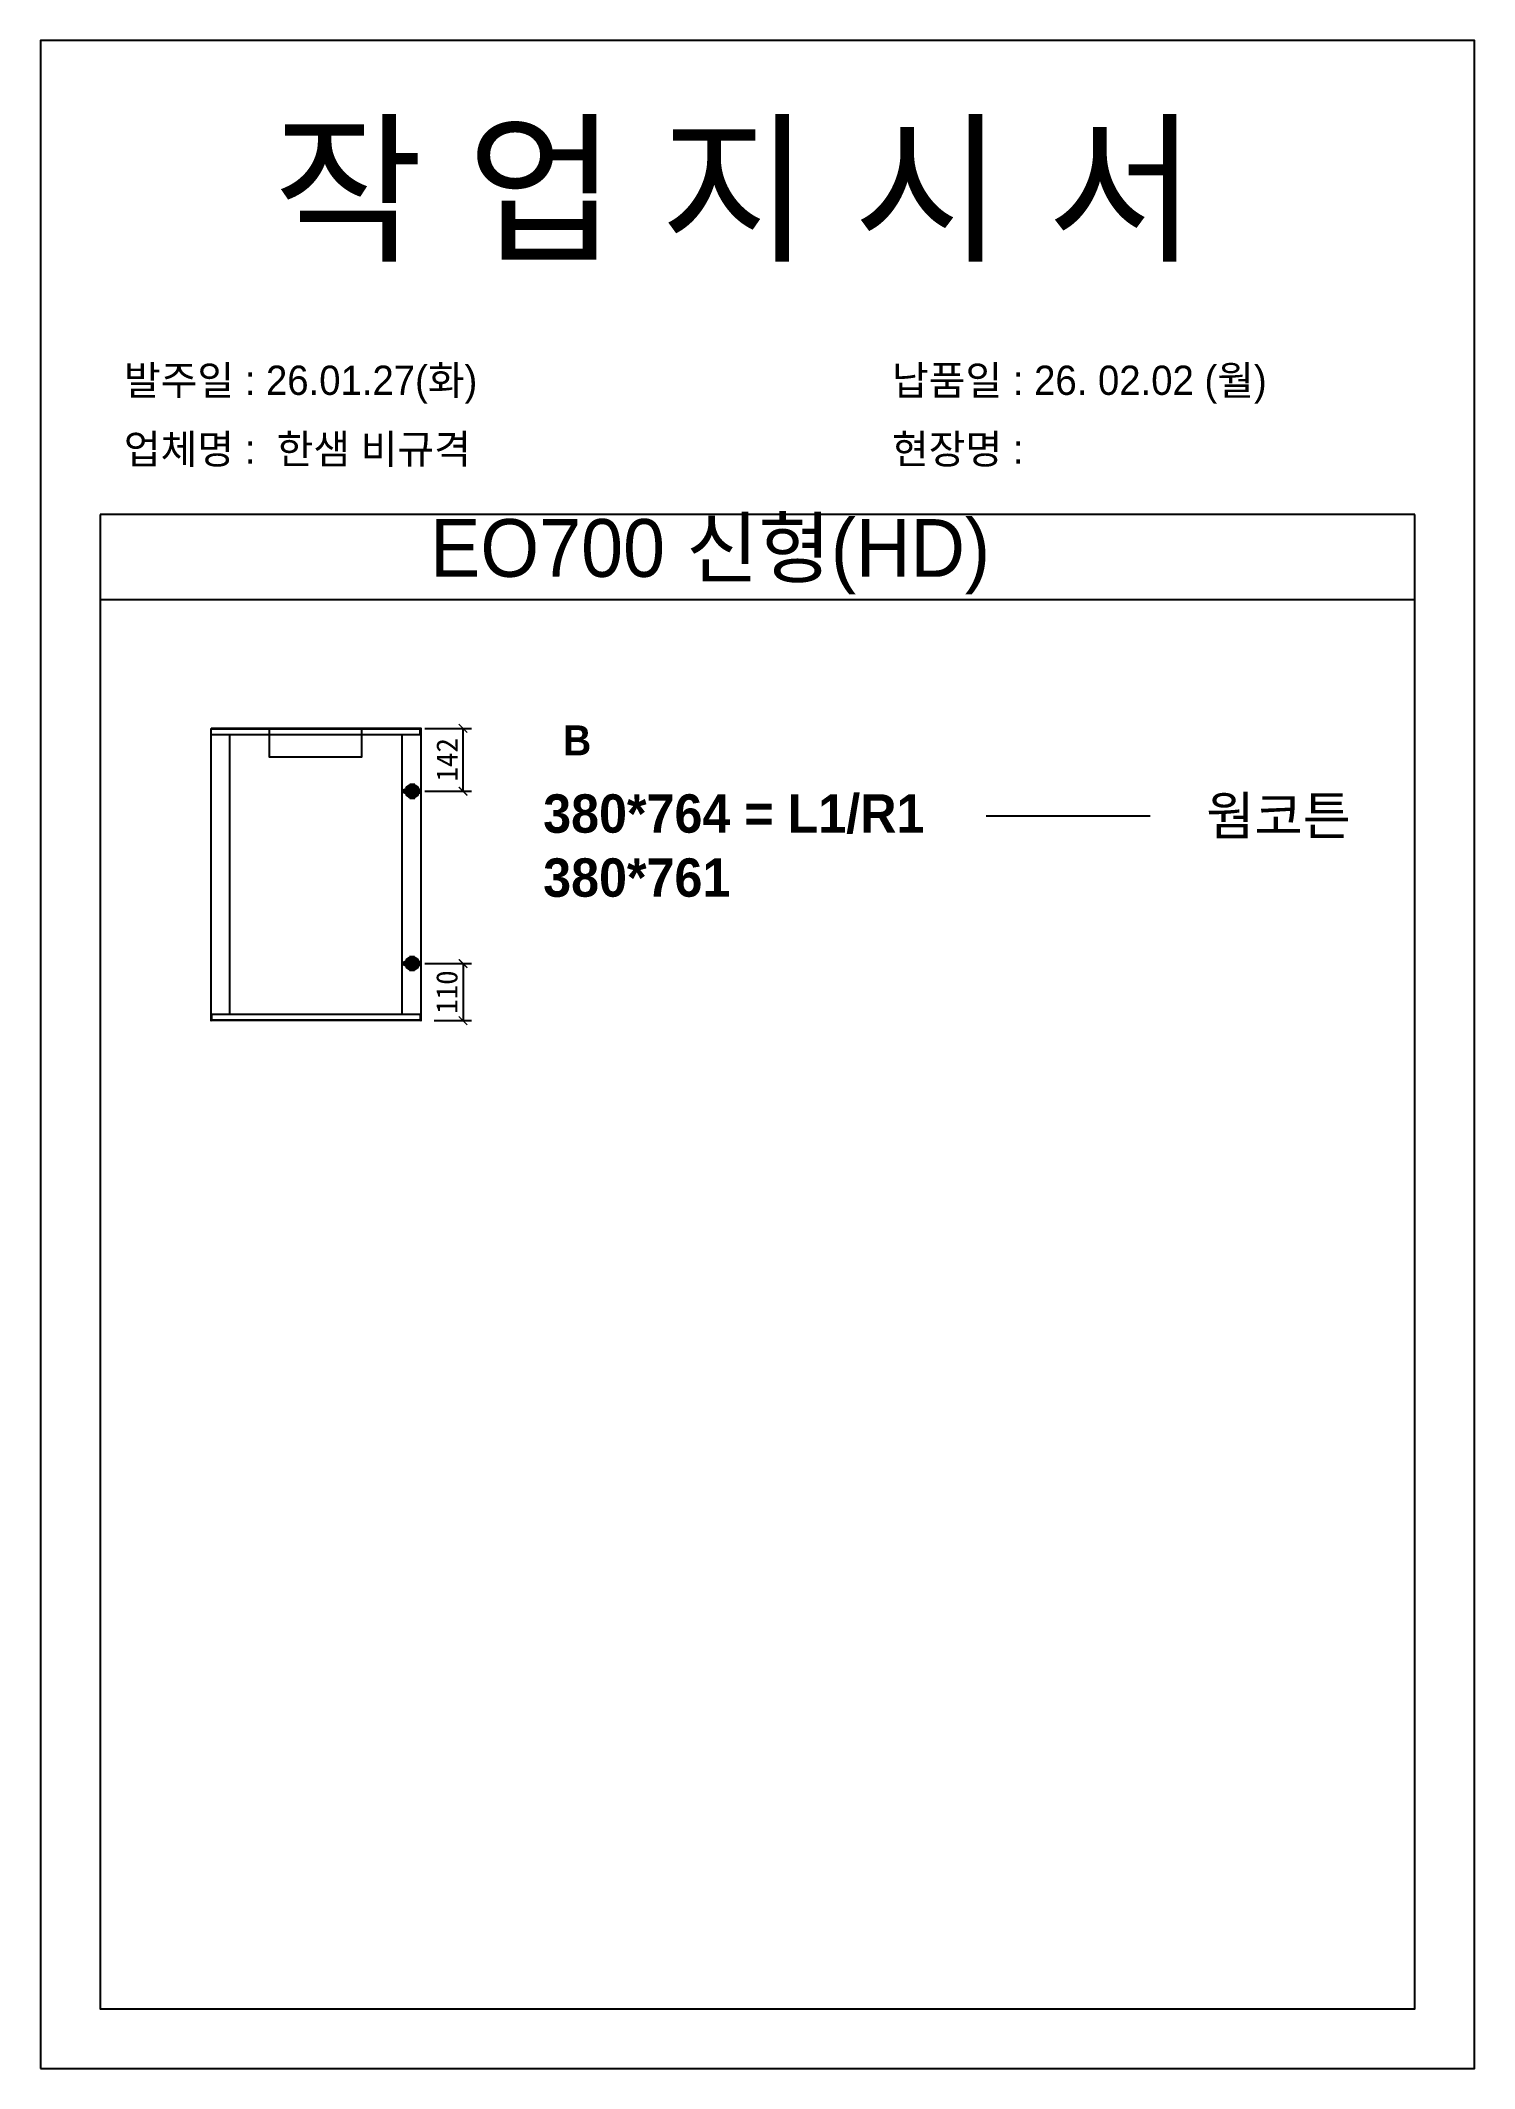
# Model space of a CAD drawing. Header units: millimetres. Extents: x -44117 to 256353, y -2095463 to 65325.
# Drawn here: x 113127 to 114807, y -664581 to -662205 of the extents above; entities that cross this region are included whole.
import ezdxf

# ---------------------------------------------------------------- set-up
doc = ezdxf.new("R2010")
doc.units = ezdxf.units.MM
doc.header["$LTSCALE"] = 10
doc.layers.add('Layer1', color=7, linetype='Continuous', lineweight=70)
doc.styles.add('MtX_Gulim', font='')
doc.styles.get('MtX_Gulim').set_extended_font_data('Gulim', bold=True)
doc.dimstyles.new('ISO-25', dxfattribs={"dimtxt": 2.5, "dimasz": 2.5, "dimexe": 1, "dimexo": 1, "dimtad": 1, "dimtxsty": 'Standard', "dimblk": 'ARCHTICK', "dimcen": 2.5, "dimadec": 0, "dimazin": 0, "dimtfac": 1, "dimtmove": 0, "dimatfit": 3, "dimfxl": 0, "dimarcsym": 0})

msp = doc.modelspace()

# ---------------------------------------------------------------- texts
at = {"linetype": 'Continuous', "style": 'MtX_Gulim'}
msp.add_text('B', height=35.04934, dxfattribs=at).set_placement((113738.59834, -663042.31185))
at = {"attachment_point": 1}
for s, width, gutter_width, heights, insert, char_height in [('{\\fGulim|b0|i0|c129|p50;작 업 지 시 서}', 3307.3198183, 12.5, [-155.84554], (113399.31359, -662309.00871), 140), ('\\pt11;{\\fGulim|b0|i0|c129|p50;발주일 : 26.01.27(화)}', 3307.3198183, 12.5, [34.50412], (113224.10423, -662585.72913), 34.3), ('{\\fGulim|b0|i0|c129|p50;납품일 : 26. 02.02 (월)}', 3307.3198183, 12.5, [57.68947], (114124.08221, -662585.72913), 34.3), ('{\\fGulim|b0|i0|c129|p50;업체명 :  한샘 비규격}', 3307.3198183, 12.5, [36.11279], (113224.10423, -662666.38531), 34.3), ('{\\fGulim|b0|i0|c129|p50;현장명 : }', 3307.3198183, 12.5, [-38.2735], (114124.08221, -662666.38531), 34.3), ('{\\fGulim|b0|i0|c129|p50;EO700 신형(HD)}', 1597.0710432, 6.03612, [-85.06834], (113582.84805, -662765.54463), 67.6045736), ('{\\f굴림|b1|i0|c129|p50;380*764 = L1/R1^J\\C1;380*761}', 13607.1496112, 175, [-125.41667], (113715.37118, -663087.99889), 45), ('{\\f굴림|b1|i0|c129|p50;웜코튼}', 13607.1496112, 175, [-48.57143], (114492.32212, -663090.53951), 45)]:
    msp.add_mtext_dynamic_manual_height_columns(s, width=width, gutter_width=gutter_width, heights=heights, dxfattribs=dict(at, insert=insert, char_height=char_height))

# ---------------------------------------------------------------- blocks, each defined once
blk = doc.blocks.new('_ArchTick')
at = {"color": 0, "linetype": 'ByBlock', "const_width": 0.15}
blk.add_lwpolyline([(-0.5, -0.5), (0.5, 0.5)], dxfattribs=at)
blk = doc.blocks.new('*D4647')
at = {"color": 0, "lineweight": -2}
for p, q in [((113576.8, -663010.8), (113631.5, -663010.8)), ((113621.5, -663084.4), (113621.5, -663010.8)), ((113576.8, -663084.4), (113631.5, -663084.4))]:
    blk.add_line(p, q, dxfattribs=at)
at = {"layer": 'Defpoints', "color": 0}
for p in [(113561.8, -663010.8), (113621.5, -663010.8), (113561.8, -663084.4)]:
    blk.add_point(p, dxfattribs=at)
at = {"color": 0, "lineweight": -2, "xscale": 10, "yscale": 10, "zscale": 10}
for p, rotation in [((113621.5, -663010.8), 90), ((113621.5, -663084.4), 270)]:
    blk.add_blockref('_ArchTick', p, dxfattribs=dict(at, rotation=rotation))
at = {"color": 0, "insert": (113602.7, -663047.6), "char_height": 25, "attachment_point": 5, "rotation": 90}
blk.add_mtext('142', dxfattribs=at)
blk = doc.blocks.new('*D4648')
at = {"color": 0, "lineweight": -2}
for p, q in [((113576.8, -663286.3), (113631.5, -663286.3)), ((113621.5, -663286.3), (113621.5, -663353.2)), ((113587.5, -663353.2), (113631.5, -663353.2))]:
    blk.add_line(p, q, dxfattribs=at)
at = {"layer": 'Defpoints', "color": 0}
for p in [(113561.8, -663286.3), (113572.5, -663353.2), (113621.5, -663353.2)]:
    blk.add_point(p, dxfattribs=at)
at = {"color": 0, "lineweight": -2, "xscale": 10, "yscale": 10, "zscale": 10}
for p, rotation in [((113621.5, -663286.3), 90), ((113621.5, -663353.2), 270)]:
    blk.add_blockref('_ArchTick', p, dxfattribs=dict(at, rotation=rotation))
at = {"color": 0, "insert": (113602.7, -663319.7), "char_height": 25, "attachment_point": 5, "rotation": 90}
blk.add_mtext('110', dxfattribs=at)

# ---------------------------------------------------------------- dimensions: what is measured, and where the dimension line sits
for base, p1, p2, text, picture, middle in [((113621.45422, -663010.80819), (113561.84045, -663084.42467), (113561.84045, -663010.80819), '142', '*D4647', (113602.70422, -663047.61643)), ((113621.45422, -663353.18701), (113561.84045, -663286.30263), (113572.47843, -663353.18701), '110', '*D4648', (113602.70422, -663319.74482))]:
    dim = msp.add_linear_dim(base=base, p1=p1, p2=p2, angle=90, text=text, dimstyle='ISO-25', override={"dimscale": 10, "dimasz": 1, "dimexo": 1.5, "dimtxsty": 'Standard'})
    dim.commit()
    dim.dimension.update_dxf_attribs({"geometry": picture, "text_midpoint": middle})

# ---------------------------------------------------------------- linework, layer by layer
for p, q in [((114736.50698, -662760.01592), (113196.50698, -662760.01592)), ((114736.50698, -662860.01592), (113196.50698, -662860.01592)), ((113325.97779, -663011.05415), (113325.97779, -663352.94104)), ((113572.47843, -663011.49689), (113325.97779, -663011.49689)), ((113572.47843, -663018.18705), (113325.97779, -663018.18705)), ((113572.23247, -663010.80819), (113326.22375, -663010.80819)), ((113347.86839, -663017.69512), (113347.86839, -663345.80816)), ((113550.34187, -663345.80816), (113550.34187, -663018.18705)), ((113571.24862, -663018.18705), (113571.24862, -663010.80819)), ((113572.47843, -663352.94104), (113572.47843, -663011.05415)), ((114234.41917, -663113.38441), (114426.56239, -663113.38441)), ((113572.47843, -663345.80816), (113325.97779, -663345.80816)), ((113572.47843, -663352.49832), (113325.97779, -663352.49832)), ((113572.23247, -663353.18701), (113326.22375, -663353.18701)), ((113327.2076, -663353.18701), (113327.2076, -663345.80816)), ((113571.24862, -663345.80816), (113571.24862, -663353.18701))]:
    msp.add_line(p, q)
msp.add_lwpolyline([(113126.50698, -664580.8462), (114806.50698, -664580.8462), (114806.50698, -662204.8462), (113126.50698, -662204.8462)], close=True)
for points in [[(113196.50698, -662760.01592), (113196.50698, -664510.8462), (114736.50698, -664510.8462), (114736.50698, -662760.01592)], [(113502.72068, -663010.80819), (113502.72068, -663044.32661), (113394.65068, -663044.32661), (113394.65068, -663010.80819)]]:
    msp.add_lwpolyline(points)
for centre, start, end in [((113572.23247, -663011.05415), 0, 90), ((113326.22375, -663352.94105), 180, 270), ((113572.23247, -663352.94105), 270, 0)]:
    msp.add_arc(centre, 0.24596, start, end)
at = {"layer": 'Layer1'}
for p, q in [((113561.84045, -663075.35947), (113561.84045, -663093.48987)), ((113561.84045, -663295.36783), (113561.84045, -663277.23743))]:
    msp.add_line(p, q, dxfattribs=at)
for points in [[(113570.90565, -663084.42467), (113552.77525, -663084.42467)], [(113570.90565, -663286.30263), (113552.77525, -663286.30263)]]:
    msp.add_lwpolyline(points, close=True, dxfattribs=at)
for centre in [(113561.84045, -663084.42467), (113561.84045, -663286.30263)]:
    msp.add_circle(centre, 6.04347, dxfattribs=at)

msp.set_redraw_order([(e.dxf.handle, doc.entitydb.next_handle()) for e in msp.query("TEXT MTEXT ATTDEF DIMENSION ARC_DIMENSION")])  # texts and dimensions are drawn at this point

doc.saveas('drawing.dxf')
